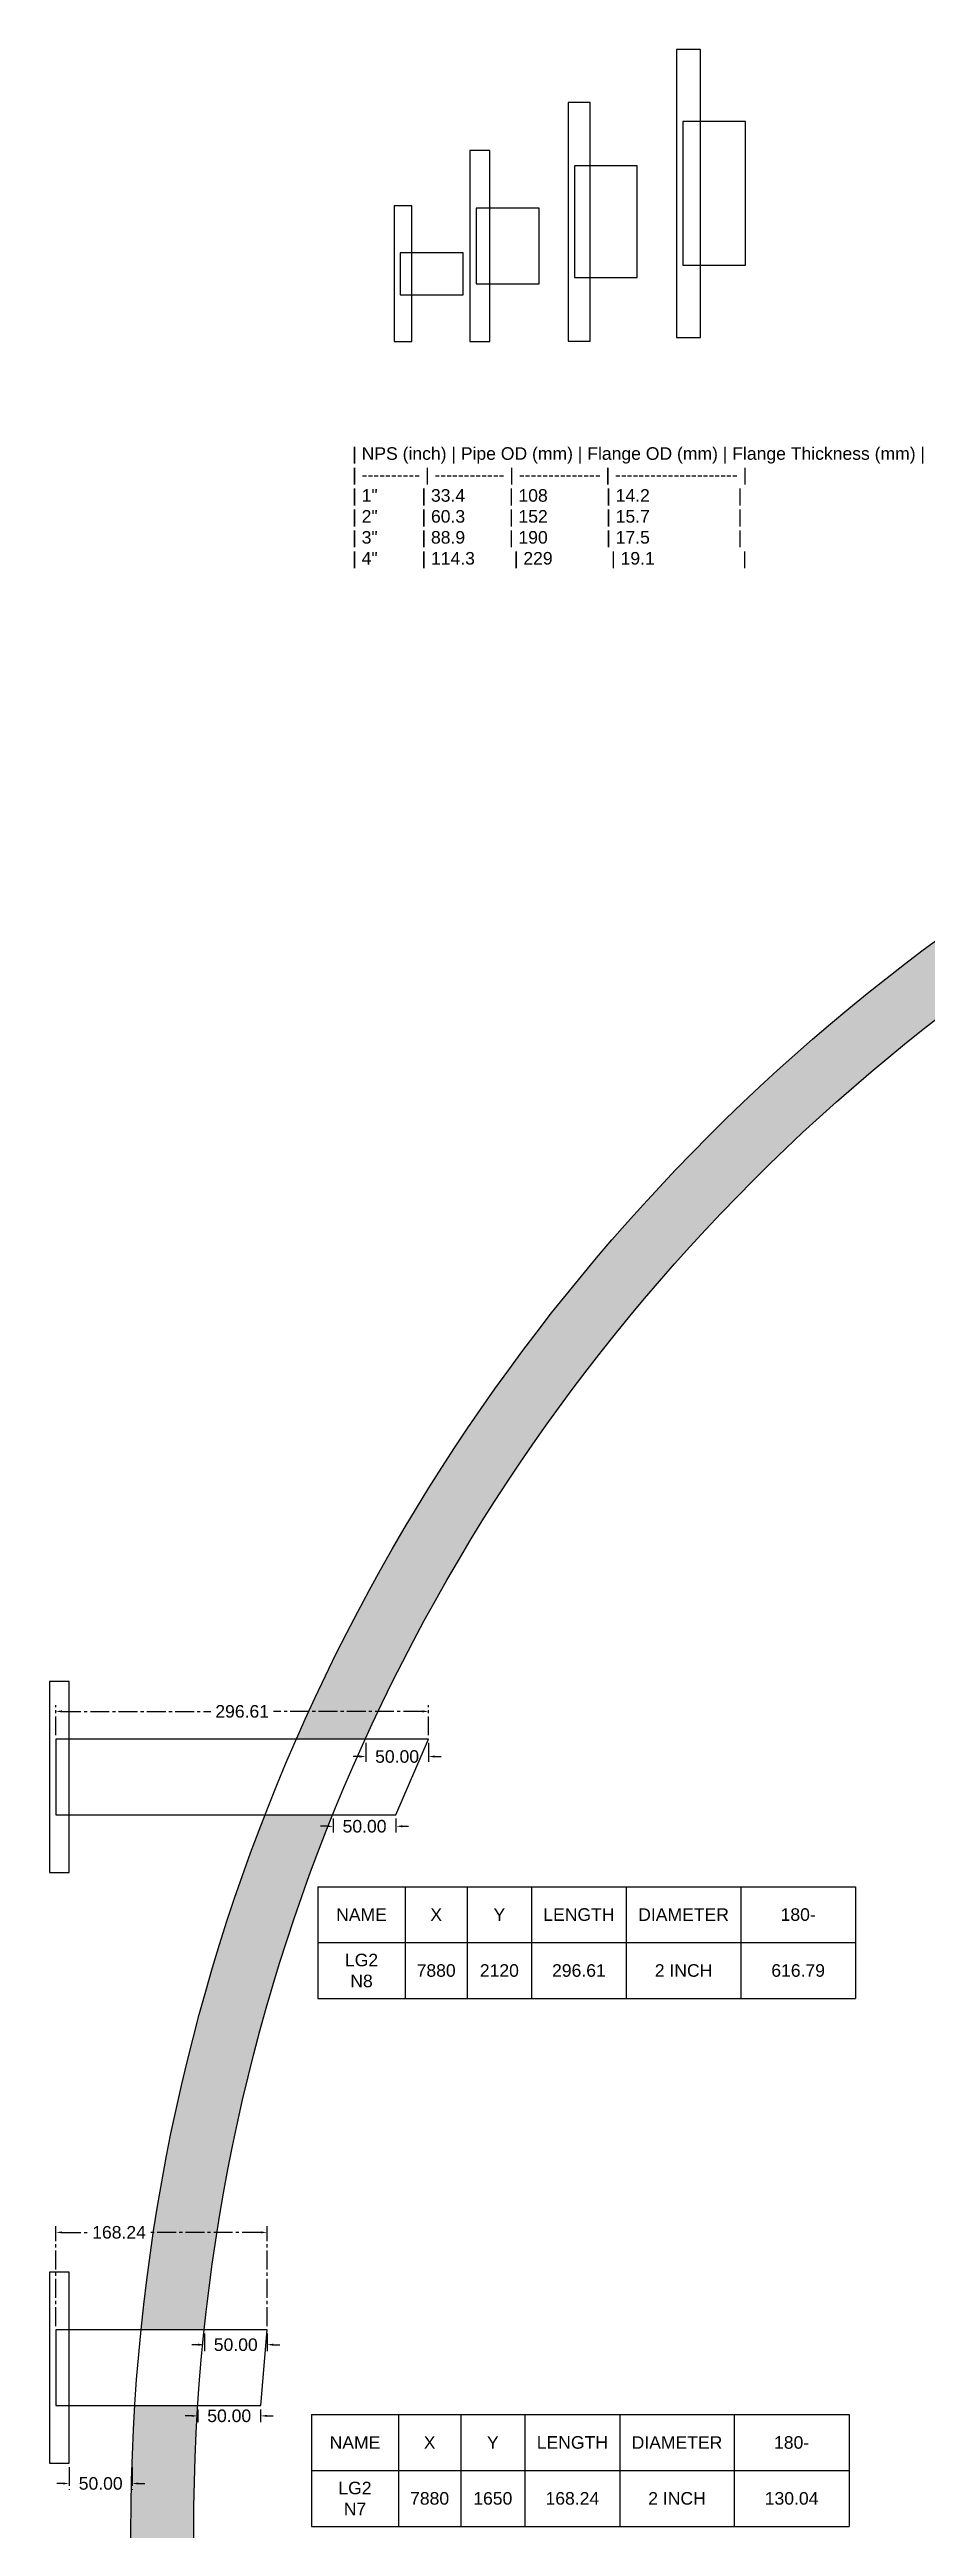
# Model space of a CAD drawing. Header units: millimetres. Extents: x 1187 to 4391, y 18 to 3563.
# Drawn here: x 1187 to 1882, y 1592 to 3563 of the extents above; entities that cross this region are included whole.
import ezdxf

# ---------------------------------------------------------------- set-up
doc = ezdxf.new("R2010")
doc.units = ezdxf.units.MM
doc.header["$LTSCALE"] = 20
doc.header["$MEASUREMENT"] = 0
doc.linetypes.add('CENTER2', pattern=[1.125, 0.75, -0.125, 0.125, -0.125])
doc.layers.get('Defpoints').update_dxf_attribs({"color": 10})
doc.styles.get("Standard").update_dxf_attribs({"font": 'arial.ttf', "height": 10})
doc.dimstyles.get("Standard").update_dxf_attribs({"dimtxt": 10, "dimasz": 5, "dimexe": 5, "dimexo": 3, "dimgap": 5, "dimtad": 0, "dimtih": 1, "dimtoh": 1, "dimzin": 0, "dimdsep": 46, "dimtxsty": 'Standard', "dimcen": -0.09, "dimclrd": 7, "dimclre": 7, "dimclrt": 7, "dimadec": 1, "dimazin": 0, "dimtfac": 1, "dimtofl": 0, "dimtmove": 0, "dimatfit": 3, "dimfxl": 1, "dimtolj": 1, "dimtzin": 0, "dimlwd": 25, "dimlwe": 25, "dimarcsym": 0})

msp = doc.modelspace()

# ---------------------------------------------------------------- texts
at = {"insert": (1427.488, 3246.572), "char_height": 10, "width": 476.05252, "attachment_point": 1}
msp.add_mtext('| NPS (inch) | Pipe OD (mm) | Flange OD (mm) | Flange Thickness (mm) |\\P| ---------- | ------------ | -------------- | --------------------- |\\P| 1"         | 33.4         | 108            | 14.2                  |\\P| 2"         | 60.3         | 152            | 15.7                  |\\P| 3"         | 88.9         | 190            | 17.5                  |\\P| 4"         | 114.3        | 229            | 19.1                  |\\P', dxfattribs=at)

# ---------------------------------------------------------------- blocks, each defined once
blk = doc.blocks.new('*T1')
at = {"color": 0, "linetype": 'ByBlock', "lineweight": -2, "transparency": 16777216}
for p, q in [((0, 0), (427.9, 0)), ((0, 0), (0, -89)), ((69.4, 0), (69.4, -89)), ((118.9, 0), (118.9, -89)), ((170, 0), (170, -89)), ((245.4, 0), (245.4, -89)), ((336.6, 0), (336.6, -89)), ((427.9, 0), (427.9, -89)), ((0, -44.5), (427.9, -44.5)), ((0, -89), (427.9, -89))]:
    blk.add_line(p, q, dxfattribs=at)
at = {"color": 0, "transparency": 16777216, "char_height": 10, "attachment_point": 5}
for s, insert, width in [('NAME', (34.7, -22.2), 69.266), ('X', (94.1, -22.2), 49.392), ('Y', (144.4, -22.2), 50.945), ('LENGTH', (207.7, -22.2), 75.34), ('DIAMETER', (291, -22.2), 91.096), ('180-', (382.2, -22.2), 91.096), ('LG2\\PN8', (34.7, -66.7), 69.266), ('7880', (94.1, -66.7), 49.392), ('2120', (144.4, -66.7), 50.945), ('296.61', (207.7, -66.7), 75.34), ('2 INCH', (291, -66.7), 91.096), ('616.79', (382.2, -66.7), 91.096)]:
    blk.add_mtext(s, dxfattribs=dict(at, insert=insert, width=width))
blk = doc.blocks.new('*T9')
at = {"color": 0, "linetype": 'ByBlock', "lineweight": -2, "transparency": 16777216}
for p, q in [((0, 0), (427.9, 0)), ((0, 0), (0, -89)), ((69.4, 0), (69.4, -89)), ((118.9, 0), (118.9, -89)), ((170, 0), (170, -89)), ((245.4, 0), (245.4, -89)), ((336.6, 0), (336.6, -89)), ((427.9, 0), (427.9, -89)), ((0, -44.5), (427.9, -44.5)), ((0, -89), (427.9, -89))]:
    blk.add_line(p, q, dxfattribs=at)
at = {"color": 0, "transparency": 16777216, "char_height": 10, "attachment_point": 5}
for s, insert, width in [('NAME', (34.7, -22.2), 69.266), ('X', (94.1, -22.2), 49.392), ('Y', (144.4, -22.2), 50.945), ('LENGTH', (207.7, -22.2), 75.34), ('DIAMETER', (291, -22.2), 91.096), ('180-', (382.2, -22.2), 91.096), ('LG2\\PN7', (34.7, -66.7), 69.266), ('7880', (94.1, -66.7), 49.392), ('1650', (144.4, -66.7), 50.945), ('168.24', (207.7, -66.7), 75.34), ('2 INCH', (291, -66.7), 91.096), ('130.04', (382.2, -66.7), 91.096)]:
    blk.add_mtext(s, dxfattribs=dict(at, insert=insert, width=width))
blk = doc.blocks.new('*D28')
at = {"color": 7, "linetype": 'CENTER2', "lineweight": 25, "transparency": 16777216}
for p, q in [((1202.3, 1639.5), (1202.3, 1621.4)), ((1252.3, 1639.5), (1252.3, 1621.4)), ((1197.3, 1626.4), (1192.3, 1626.4)), ((1257.3, 1626.4), (1262.3, 1626.4))]:
    blk.add_line(p, q, dxfattribs=at)
at = {"color": 7, "transparency": 16777216}
for points in [[(1197.3, 1627.2), (1197.3, 1625.6), (1202.3, 1626.4)], [(1257.3, 1627.2), (1257.3, 1625.6), (1252.3, 1626.4)]]:
    blk.add_solid(points, dxfattribs=at)
at = {"layer": 'Defpoints', "color": 0, "transparency": 16777216}
for p in [(1202.3, 1642.5), (1252.3, 1642.5), (1252.3, 1626.4)]:
    blk.add_point(p, dxfattribs=at)
at = {"color": 7, "transparency": 16777216, "insert": (1227.3, 1626.4), "char_height": 10, "attachment_point": 5}
blk.add_mtext('\\A1;50.00', dxfattribs=at)
blk = doc.blocks.new('*D29')
at = {"color": 7, "linetype": 'CENTER2', "lineweight": 25, "transparency": 16777216}
for p, q in [((1304.8, 1736.8), (1299.8, 1736.8)), ((1309.8, 1745.7), (1309.8, 1731.8)), ((1359.8, 1745.7), (1359.8, 1731.8)), ((1364.8, 1736.8), (1369.8, 1736.8))]:
    blk.add_line(p, q, dxfattribs=at)
at = {"color": 7, "transparency": 16777216}
for points in [[(1304.8, 1737.7), (1304.8, 1736), (1309.8, 1736.8)], [(1364.8, 1737.7), (1364.8, 1736), (1359.8, 1736.8)]]:
    blk.add_solid(points, dxfattribs=at)
at = {"layer": 'Defpoints', "color": 0, "transparency": 16777216}
for p in [(1309.8, 1748.7), (1359.8, 1748.7), (1359.8, 1736.8)]:
    blk.add_point(p, dxfattribs=at)
at = {"color": 7, "transparency": 16777216, "insert": (1334.8, 1736.8), "char_height": 10, "attachment_point": 5}
blk.add_mtext('\\A1;50.00', dxfattribs=at)
blk = doc.blocks.new('*D30')
at = {"color": 7, "linetype": 'CENTER2', "lineweight": 25, "transparency": 16777216}
for p, q in [((1299.6, 1680.2), (1294.6, 1680.2)), ((1304.6, 1685.4), (1304.6, 1675.2)), ((1354.6, 1685.4), (1354.6, 1675.2)), ((1359.6, 1680.2), (1364.6, 1680.2))]:
    blk.add_line(p, q, dxfattribs=at)
at = {"color": 7, "transparency": 16777216}
for points in [[(1299.6, 1681), (1299.6, 1679.4), (1304.6, 1680.2)], [(1359.6, 1681), (1359.6, 1679.4), (1354.6, 1680.2)]]:
    blk.add_solid(points, dxfattribs=at)
at = {"layer": 'Defpoints', "color": 0, "transparency": 16777216}
for p in [(1304.6, 1688.4), (1354.6, 1688.4), (1354.6, 1680.2)]:
    blk.add_point(p, dxfattribs=at)
at = {"color": 7, "transparency": 16777216, "insert": (1329.6, 1680.2), "char_height": 10, "attachment_point": 5}
blk.add_mtext('\\A1;50.00', dxfattribs=at)
blk = doc.blocks.new('*D31')
at = {"color": 7, "linetype": 'CENTER2', "lineweight": 25, "transparency": 16777216}
for p, q in [((1191.6, 1751.7), (1191.6, 1831.2)), ((1196.6, 1826.2), (1216.6, 1826.2)), ((1354.8, 1826.2), (1267.2, 1826.2)), ((1359.8, 1751.7), (1359.8, 1831.2))]:
    blk.add_line(p, q, dxfattribs=at)
at = {"color": 7, "transparency": 16777216}
for points in [[(1196.6, 1827), (1196.6, 1825.4), (1191.6, 1826.2)], [(1354.8, 1827), (1354.8, 1825.4), (1359.8, 1826.2)]]:
    blk.add_solid(points, dxfattribs=at)
at = {"layer": 'Defpoints', "color": 0, "transparency": 16777216}
for p in [(1191.6, 1826.2), (1191.6, 1748.7), (1359.8, 1748.7)]:
    blk.add_point(p, dxfattribs=at)
at = {"color": 7, "transparency": 16777216, "insert": (1241.9, 1826.2), "char_height": 10, "attachment_point": 5}
blk.add_mtext('\\A1;168.24', dxfattribs=at)
blk = doc.blocks.new('*D32')
at = {"color": 7, "linetype": 'CENTER2', "lineweight": 25, "transparency": 16777216}
for p, q in [((1438.2, 2215.7), (1438.2, 2199.8)), ((1488.2, 2215.7), (1488.2, 2199.8)), ((1433.2, 2204.8), (1428.2, 2204.8)), ((1493.2, 2204.8), (1498.2, 2204.8))]:
    blk.add_line(p, q, dxfattribs=at)
at = {"color": 7, "transparency": 16777216}
for points in [[(1433.2, 2205.7), (1433.2, 2204), (1438.2, 2204.8)], [(1493.2, 2205.7), (1493.2, 2204), (1488.2, 2204.8)]]:
    blk.add_solid(points, dxfattribs=at)
at = {"layer": 'Defpoints', "color": 0, "transparency": 16777216}
for p in [(1438.2, 2218.7), (1488.2, 2218.7), (1488.2, 2204.8)]:
    blk.add_point(p, dxfattribs=at)
at = {"color": 7, "transparency": 16777216, "insert": (1463.2, 2204.8), "char_height": 10, "attachment_point": 5}
blk.add_mtext('\\A1;50.00', dxfattribs=at)
blk = doc.blocks.new('*D33')
at = {"color": 7, "linetype": 'CENTER2', "lineweight": 25, "transparency": 16777216}
for p, q in [((1407.3, 2149.3), (1402.3, 2149.3)), ((1412.3, 2155.4), (1412.3, 2144.3)), ((1462.3, 2155.4), (1462.3, 2144.3)), ((1467.3, 2149.3), (1472.3, 2149.3))]:
    blk.add_line(p, q, dxfattribs=at)
at = {"color": 7, "transparency": 16777216}
for points in [[(1407.3, 2150.1), (1407.3, 2148.5), (1412.3, 2149.3)], [(1467.3, 2150.1), (1467.3, 2148.5), (1462.3, 2149.3)]]:
    blk.add_solid(points, dxfattribs=at)
at = {"layer": 'Defpoints', "color": 0, "transparency": 16777216}
for p in [(1412.3, 2158.4), (1462.3, 2158.4), (1462.3, 2149.3)]:
    blk.add_point(p, dxfattribs=at)
at = {"color": 7, "transparency": 16777216, "insert": (1437.3, 2149.3), "char_height": 10, "attachment_point": 5}
blk.add_mtext('\\A1;50.00', dxfattribs=at)
blk = doc.blocks.new('*D34')
at = {"color": 7, "linetype": 'CENTER2', "lineweight": 25, "transparency": 16777216}
for p, q in [((1191.6, 2221.7), (1191.6, 2245.7)), ((1196.6, 2240.7), (1315, 2240.7)), ((1483.2, 2240.7), (1364.8, 2240.7)), ((1488.2, 2221.7), (1488.2, 2245.7))]:
    blk.add_line(p, q, dxfattribs=at)
at = {"color": 7, "transparency": 16777216}
for points in [[(1196.6, 2241.6), (1196.6, 2239.9), (1191.6, 2240.7)], [(1483.2, 2241.6), (1483.2, 2239.9), (1488.2, 2240.7)]]:
    blk.add_solid(points, dxfattribs=at)
at = {"layer": 'Defpoints', "color": 0, "transparency": 16777216}
for p in [(1191.6, 2240.7), (1191.6, 2218.7), (1488.2, 2218.7)]:
    blk.add_point(p, dxfattribs=at)
at = {"color": 7, "transparency": 16777216, "insert": (1339.9, 2240.7), "char_height": 10, "attachment_point": 5}
blk.add_mtext('\\A1;296.61', dxfattribs=at)

# ---------------------------------------------------------------- dimensions: what is measured, and where the dimension line sits
for base, p1, p2, picture, middle in [((1191.58, 2240.734), (1488.189, 2218.743), (1191.58, 2218.743), '*D34', (1339.885, 2240.734)), ((1488.189, 2204.82), (1438.189, 2218.743), (1488.189, 2218.743), '*D32', (1463.189, 2204.82)), ((1462.268, 2149.294), (1412.268, 2158.443), (1462.268, 2158.443), '*D33', (1437.268, 2149.294)), ((1354.637, 1680.201), (1304.637, 1688.376), (1354.637, 1688.376), '*D30', (1329.637, 1680.201)), ((1252.28, 1626.399), (1202.28, 1642.526), (1252.28, 1642.526), '*D28', (1227.28, 1626.399))]:
    dim = msp.add_linear_dim(base=base, p1=p1, p2=p2, dimstyle='Standard')
    dim.commit()
    dim.dimension.update_dxf_attribs({"geometry": picture, "text_midpoint": middle})
for base, p1, p2, picture, middle in [((1191.58, 1826.2), (1359.817, 1748.676), (1191.58, 1748.676), '*D31', (1241.912, 1826.2)), ((1359.817, 1736.833), (1309.817, 1748.676), (1359.817, 1748.676), '*D29', (1334.817, 1736.833))]:
    dim = msp.add_linear_dim(base=base, p1=p1, p2=p2, dimstyle='Standard')
    dim.commit()
    dim.dimension.update_dxf_attribs({"geometry": picture, "text_midpoint": middle, "dimtype": 160})

# ---------------------------------------------------------------- hatches: boundary and pattern name
h = msp.add_hatch()
h.set_pattern_fill('ANGLE', color=256, scale=30)
h.set_pattern_definition([(0, (0, 0), (0, 8.25), [6, -2.25]), (90, (0, 0), (-8.25, 5e-16), [6, -2.25])])
h.paths.add_polyline_path([(1412.268, 2158.443), (1358.472, 2158.443, 0.06742922), (1259.546, 1748.676), (1309.817, 1748.676, -0.06980894)], flags=17)
h.paths.add_polyline_path([(4341.349, 1588.45, -1), (1301.349, 1588.45, -0.01644856), (1304.637, 1688.376), (1254.532, 1688.376, 0.01592391), (1251.349, 1588.45, 1), (4391.349, 1588.45, 0.81217453), (1383.423, 2218.743), (1438.189, 2218.743, -0.80619035)])

# ---------------------------------------------------------------- linework, layer by layer
for points in [[(1685.504, 3334.012), (1704.604, 3334.012), (1704.604, 3563.012), (1685.504, 3563.012)], [(1599.318, 3330.957), (1616.818, 3330.957), (1616.818, 3520.957), (1599.318, 3520.957)], [(1690.504, 3391.362), (1740.504, 3391.362), (1740.504, 3505.662), (1690.504, 3505.662)], [(1521.203, 3330.66), (1536.903, 3330.66), (1536.903, 3482.66), (1521.203, 3482.66)], [(1604.318, 3381.507), (1654.318, 3381.507), (1654.318, 3470.407), (1604.318, 3470.407)], [(1460.769, 3330.66), (1474.969, 3330.66), (1474.969, 3438.66), (1460.769, 3438.66)], [(1526.203, 3376.51), (1576.203, 3376.51), (1576.203, 3436.81), (1526.203, 3436.81)], [(1465.769, 3367.96), (1515.769, 3367.96), (1515.769, 3401.36), (1465.769, 3401.36)], [(1186.58, 2112.593), (1202.28, 2112.593), (1202.28, 2264.593), (1186.58, 2264.593)], [(1191.58, 2158.443), (1462.268, 2158.443), (1488.189, 2218.743), (1191.58, 2218.743)], [(1186.58, 1642.526), (1202.28, 1642.526), (1202.28, 1794.526), (1186.58, 1794.526)], [(1191.58, 1688.376), (1354.637, 1688.376), (1359.817, 1748.676), (1191.58, 1748.676)]]:
    msp.add_lwpolyline(points, close=True)
for radius in [1570, 1520]:
    msp.add_circle((2821.349, 1588.45), radius)

# ---------------------------------------------------------------- block references
for name, p in [('*T1', (1400.189, 2101.216)), ('*T9', (1394.974, 1681.185))]:
    msp.add_blockref(name, p)

msp.set_redraw_order([(e.dxf.handle, doc.entitydb.next_handle()) for e in msp.query("TEXT MTEXT ATTDEF DIMENSION ARC_DIMENSION")])  # texts and dimensions are drawn at this point

doc.saveas('drawing.dxf')
